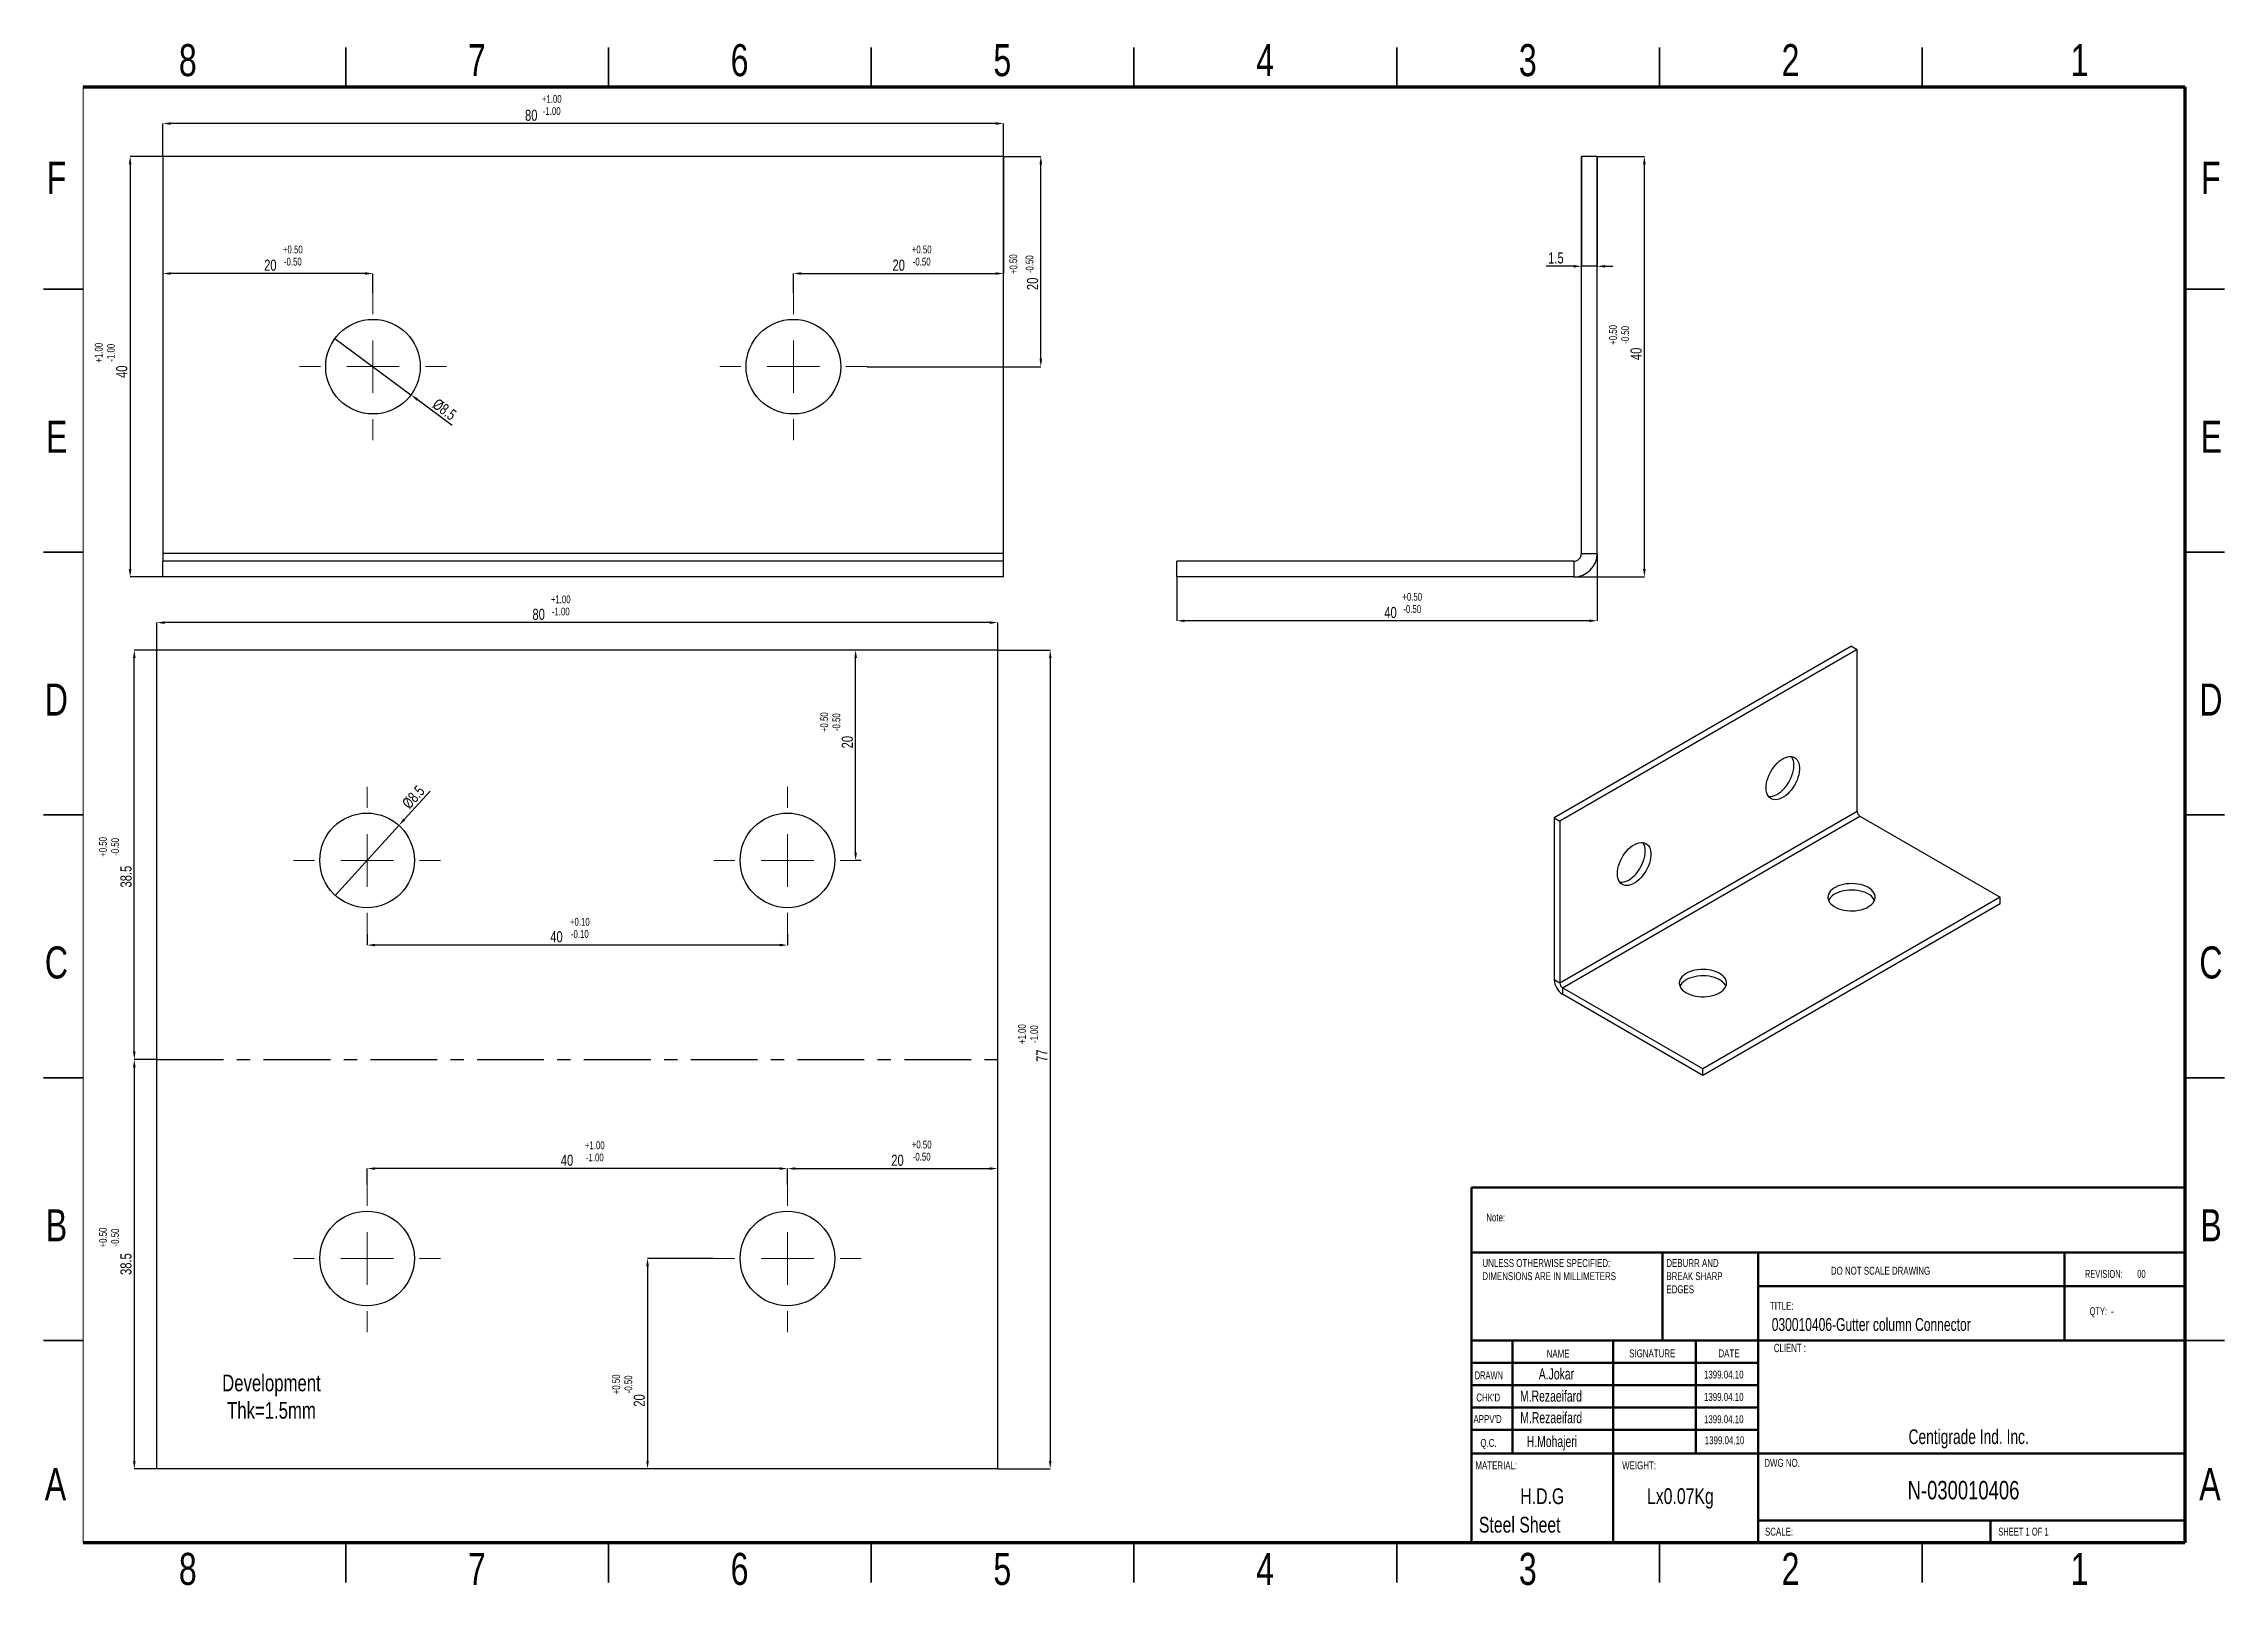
# Model space of a CAD drawing. Header units: millimetres. Extents: x 815 to 1230, y 398 to 692.
import ezdxf

# ---------------------------------------------------------------- set-up
doc = ezdxf.new("R2010")
doc.units = ezdxf.units.MM
doc.linetypes.add('CENTERX2', pattern=[20.32, 12.7, -2.54, 2.54, -2.54])
doc.styles.add('SLDTEXTSTYLE0', font='TXT', dxfattribs={"width": 0.75})
doc.styles.add('SLDTEXTSTYLE1', font='TXT', dxfattribs={"width": 0.686449})
doc.styles.add('SLDTEXTSTYLE2', font='TXT', dxfattribs={"width": 0.652778})
doc.styles.add('SLDTEXTSTYLE3', font='TXT', dxfattribs={"width": 0.692308})
doc.styles.add('SLDTEXTSTYLE4', font='TXT', dxfattribs={"width": 0.7})
doc.styles.add('SLDTEXTSTYLE5', font='TXT', dxfattribs={"width": 0.678571})
doc.dimstyles.new('SLDDIMSTYLE22', dxfattribs={"dimtxt": 2.116667, "dimasz": 1.5, "dimexe": 0, "dimexo": 0.0625, "dimgap": 0.529167, "dimtad": 1, "dimdec": 0, "dimlfac": 0.5, "dimrnd": 1e-09, "dimzin": 12, "dimdsep": 46, "dimtxsty": 'SLDTEXTSTYLE0', "dimsah": 1, "dimcen": 0.09, "dimadec": 0, "dimazin": 3, "dimtfac": 1, "dimtdec": 0, "dimtofl": 0, "dimtmove": 0, "dimatfit": 3, "dimfxl": 1, "dimfrac": 2, "dimtolj": 1, "dimtzin": 12, "dimarcsym": 0})
doc.dimstyles.new('SLDDIMSTYLE23', dxfattribs={"dimtxt": 2.116667, "dimasz": 1.5, "dimexe": 0, "dimexo": 0.0625, "dimgap": 0.529167, "dimtad": 1, "dimdec": 1, "dimlfac": 0.5, "dimrnd": 1e-09, "dimzin": 12, "dimdsep": 46, "dimtxsty": 'SLDTEXTSTYLE0', "dimblk1": 'NONE', "dimsah": 1, "dimcen": 0, "dimadec": 0, "dimazin": 3, "dimtfac": 1, "dimtdec": 1, "dimtmove": 0, "dimatfit": 3, "dimldrblk": 'NONE', "dimfxl": 1, "dimfrac": 2, "dimtolj": 1, "dimtzin": 12, "dimarcsym": 0})
doc.dimstyles.new('SLDDIMSTYLE24', dxfattribs={"dimtxt": 2.116667, "dimasz": 1.5, "dimexe": 0, "dimexo": 0.0625, "dimgap": 0.529167, "dimtad": 1, "dimdec": 6, "dimlfac": 0.5, "dimrnd": 1e-09, "dimzin": 12, "dimdsep": 46, "dimtxsty": 'SLDTEXTSTYLE0', "dimsah": 1, "dimcen": 0.09, "dimadec": 0, "dimazin": 3, "dimtfac": 1, "dimtdec": 1, "dimtmove": 0, "dimatfit": 0, "dimfxl": 1, "dimfrac": 2, "dimtolj": 1, "dimtzin": 12, "dimarcsym": 0})
doc.dimstyles.new('SLDDIMSTYLE25', dxfattribs={"dimtxt": 2.116667, "dimasz": 1.5, "dimexe": 0, "dimexo": 0.0625, "dimgap": 0.529167, "dimtad": 1, "dimdec": 0, "dimlfac": 0.5, "dimrnd": 1e-09, "dimzin": 12, "dimdsep": 46, "dimtxsty": 'SLDTEXTSTYLE0', "dimblk1": 'NONE', "dimsah": 1, "dimcen": 0, "dimadec": 0, "dimazin": 3, "dimtfac": 1, "dimtdec": 0, "dimtmove": 0, "dimatfit": 3, "dimldrblk": 'NONE', "dimfxl": 1, "dimfrac": 2, "dimtolj": 1, "dimtzin": 12, "dimarcsym": 0})

msp = doc.modelspace()

# ---------------------------------------------------------------- texts
at = {"color": 7, "linetype": 'Continuous', "lineweight": 0}
for s, insert, char_height, attachment_point, style in [('8', (842.2096469, 691.5080515), 6.096, 2, 'SLDTEXTSTYLE0'), ('7', (897.2096469, 691.5080515), 6.096, 2, 'SLDTEXTSTYLE0'), ('6', (947.2096469, 691.5080515), 6.096, 2, 'SLDTEXTSTYLE0'), ('5', (997.2096469, 691.5080515), 6.096, 2, 'SLDTEXTSTYLE0'), ('4', (1047.2096469, 691.5080515), 6.096, 2, 'SLDTEXTSTYLE0'), ('3', (1097.2096469, 691.5080515), 6.096, 2, 'SLDTEXTSTYLE0'), ('2', (1147.2096469, 691.5080515), 6.096, 2, 'SLDTEXTSTYLE0'), ('1', (1202.2096469, 691.5080515), 6.096, 2, 'SLDTEXTSTYLE0'), ('F', (817.2075302, 669.1200515), 6.096, 2, 'SLDTEXTSTYLE0'), ('F', (1227.2075302, 669.1200515), 6.096, 2, 'SLDTEXTSTYLE0'), ('E', (817.2816134, 619.8700515), 6.096, 2, 'SLDTEXTSTYLE0'), ('E', (1227.2816134, 619.8700515), 6.096, 2, 'SLDTEXTSTYLE0'), ('D', (817.2011802, 569.8700515), 6.096, 2, 'SLDTEXTSTYLE0'), ('D', (1227.2011802, 569.8700515), 6.096, 2, 'SLDTEXTSTYLE0'), ('C', (817.2075302, 519.8700515), 6.096, 2, 'SLDTEXTSTYLE0'), ('C', (1227.2075302, 519.8700515), 6.096, 2, 'SLDTEXTSTYLE0'), ('B', (817.2244634, 469.8700515), 6.096, 2, 'SLDTEXTSTYLE0'), ('Note:', (1089.3033103, 469.0606601), 1.5, 1, 'SLDTEXTSTYLE0'), ('B', (1227.2244634, 469.8700515), 6.096, 2, 'SLDTEXTSTYLE0'), ('DO NOT SCALE DRAWING', (1154.8856707, 458.9273546), 1.5, 1, 'SLDTEXTSTYLE0'), ('REVISION:       00', (1203.2259201, 458.3291344), 1.5, 1, 'SLDTEXTSTYLE2'), ('TITLE:', (1143.2820986, 452.2599957), 1.5, 1, 'SLDTEXTSTYLE0'), ('030010406-Gutter column Connector', (1143.6314047, 449.1771204), 2.45, 1, 'SLDTEXTSTYLE4'), ('QTY:  -', (1204.1468186, 451.2304826), 1.5, 1, 'SLDTEXTSTYLE5'), ('CLIENT :', (1144.0305454, 444.27963), 1.5875, 1, 'SLDTEXTSTYLE4'), ('NAME', (1100.7932694, 443.1458437), 1.5, 1, 'SLDTEXTSTYLE0'), ('SIGNATURE', (1116.5046178, 443.2061175), 1.5, 1, 'SLDTEXTSTYLE0'), ('DATE', (1133.488856, 443.2061175), 1.5, 1, 'SLDTEXTSTYLE0'), ('DRAWN', (1087.1143931, 439.0291424), 1.5, 1, 'SLDTEXTSTYLE1'), ('A.Jokar', (1099.3042683, 439.6135737), 2.11666667, 1, 'SLDTEXTSTYLE4'), ('1399.04.10', (1130.7396374, 439.1751761), 1.5, 1, 'SLDTEXTSTYLE0'), ("CHK'D", (1087.4102524, 434.8062141), 1.5, 1, 'SLDTEXTSTYLE0'), ('M.Rezaeifard', (1095.7281662, 435.3906454), 2.116666667, 1, 'SLDTEXTSTYLE4'), ('1399.04.10', (1130.7396374, 434.9251761), 1.5, 1, 'SLDTEXTSTYLE0'), ("APPV'D", (1086.8727526, 430.7102277), 1.5, 1, 'SLDTEXTSTYLE0'), ('M.Rezaeifard', (1095.7725707, 431.294659), 2.116666667, 1, 'SLDTEXTSTYLE4'), ('1399.04.10', (1130.7396374, 430.6751761), 1.5, 1, 'SLDTEXTSTYLE0'), ('Centigrade Ind. Inc.', (1169.6719109, 428.005141), 2.8, 1, 'SLDTEXTSTYLE4'), ('Q.C.', (1088.1864243, 426.1699969), 1.5, 1, 'SLDTEXTSTYLE0'), ('H.Mohajeri', (1097.005333, 426.7544282), 2.11666667, 1, 'SLDTEXTSTYLE4'), ('1399.04.10', (1130.8838581, 426.6766495), 1.5, 1, 'SLDTEXTSTYLE0'), ('A', (817.0276135, 420.6200515), 6.096, 2, 'SLDTEXTSTYLE0'), ('MATERIAL:', (1087.2462678, 421.8990232), 1.5, 1, 'SLDTEXTSTYLE0'), ('WEIGHT:', (1115.1646368, 421.8976074), 1.4986, 1, 'SLDTEXTSTYLE0'), ('DWG NO.', (1142.2240324, 422.3804174), 1.5, 1, 'SLDTEXTSTYLE0'), ('A', (1227.0276135, 420.6200515), 6.096, 2, 'SLDTEXTSTYLE0'), ('H.D.G', (1095.7950131, 416.7809603), 2.9972, 1, 'SLDTEXTSTYLE0'), ('Lx0.07Kg', (1119.8972677, 416.8003642), 2.9972, 1, 'SLDTEXTSTYLE0'), ('N-030010406', (1169.4917476, 418.1869792), 3.5, 1, 'SLDTEXTSTYLE0'), ('Steel Sheet', (1087.9044181, 411.3562659), 2.9972, 1, 'SLDTEXTSTYLE0'), ('SCALE:', (1142.3449963, 409.2944483), 1.5, 1, 'SLDTEXTSTYLE0'), ('SHEET 1 OF 1', (1186.7493246, 409.2944483), 1.5, 1, 'SLDTEXTSTYLE3'), ('8', (842.2096469, 404.5080515), 6.096, 2, 'SLDTEXTSTYLE0'), ('7', (897.2096469, 404.5080515), 6.096, 2, 'SLDTEXTSTYLE0'), ('6', (947.2096469, 404.5080515), 6.096, 2, 'SLDTEXTSTYLE0'), ('5', (997.2096469, 404.5080515), 6.096, 2, 'SLDTEXTSTYLE0'), ('4', (1047.2096469, 404.5080515), 6.096, 2, 'SLDTEXTSTYLE0'), ('3', (1097.2096469, 404.5080515), 6.096, 2, 'SLDTEXTSTYLE0'), ('2', (1147.2096469, 404.5080515), 6.096, 2, 'SLDTEXTSTYLE0'), ('1', (1202.2096469, 404.5080515), 6.096, 2, 'SLDTEXTSTYLE0')]:
    msp.add_mtext(s, dxfattribs=dict(at, insert=insert, char_height=char_height, attachment_point=attachment_point, style=style))
at = {"color": 7, "linetype": 'Continuous', "lineweight": 18, "attachment_point": 2, "style": 'SLDTEXTSTYLE0'}
for s, insert, char_height in [('\\A1;+1.00', (911.4626695, 681.8261876), 1.48166667), ('\\A1;-1.00', (911.4626695, 679.512741), 1.48166667), ('\\A1;+0.50', (862.1911427, 653.1815995), 1.48166667), ('\\A1;+0.50', (981.8651797, 653.1815995), 1.48166667), ('\\A1;-0.50', (862.1911427, 650.8681529), 1.48166667), ('\\A1;-0.50', (981.8651797, 650.8681529), 1.48166667), ('\\A1;+1.00', (913.1762521, 586.6303605), 1.48166667), ('\\A1;+0.50', (1075.2188713, 587.1146482), 1.48166667), ('\\A1;-1.00', (913.1762521, 584.3169139), 1.48166667), ('\\A1;-0.50', (1075.2188713, 584.8012016), 1.48166667), ('\\A1;+0.10', (916.8090012, 525.2941949), 1.48166667), ('\\A1;-0.10', (916.8090012, 522.9807483), 1.48166667), ('\\A1;+1.00', (919.6603241, 482.7808799), 1.48166667), ('\\A1;+0.50', (981.8651797, 482.9170217), 1.48166667), ('\\A1;-1.00', (919.6603241, 480.4674333), 1.48166667), ('\\A1;-0.50', (981.8651797, 480.6035751), 1.48166667), ('\\A1;Development ', (858.1304067, 438.4184199), 3.175), ('\\A1;Thk=1.5mm', (858.1304067, 433.2056896), 3.175)]:
    msp.add_mtext(s, dxfattribs=dict(at, insert=insert, char_height=char_height))
at = {"color": 7, "linetype": 'Continuous', "lineweight": 18, "char_height": 1.48166667, "attachment_point": 2, "style": 'SLDTEXTSTYLE0'}
for s, insert, rotation in [('\\A1;+0.50', (998.5766833, 649.6166332), 91.506173319), ('\\A1;-0.50', (1001.657931, 649.6166332), 91.506173319), ('\\A1;+0.50', (1112.6846821, 636.1921238), 90), ('\\A1;-0.50', (1114.9981287, 636.1921238), 90), ('\\A1;+1.00', (824.5131692, 632.8037234), 90), ('\\A1;-1.00', (826.8266158, 632.8037234), 90), ('\\A1;+0.50', (962.5785578, 562.5166026), 90), ('\\A1;-0.50', (964.8920044, 562.5166026), 90), ('\\A1;+0.50', (825.3174125, 538.7967899), 90), ('\\A1;-0.50', (827.6308591, 538.7967899), 90), ('\\A1;+1.00', (1000.2105018, 503.1842022), 90), ('\\A1;-1.00', (1002.5239484, 503.1842022), 90), ('\\A1;+0.50', (825.3174125, 464.4938965), 90), ('\\A1;-0.50', (827.6308591, 464.4938965), 90), ('\\A1;+0.50', (922.9875835, 436.5614523), 90), ('\\A1;-0.50', (925.3010301, 436.5614523), 90)]:
    msp.add_mtext(s, dxfattribs=dict(at, insert=insert, rotation=rotation))

# ---------------------------------------------------------------- blocks, each defined once
blk = doc.blocks.new('*D28')
at = {"color": 0, "linetype": 'Continuous', "lineweight": -2, "transparency": 16777216}
for p, q in [((837.39, 670.15), (831.23, 670.15)), ((831.23, 668.65), (831.23, 591.65)), ((837.39, 590.15), (831.23, 590.15))]:
    blk.add_line(p, q, dxfattribs=at)
at = {"color": 0, "linetype": 'Continuous', "transparency": 16777216}
for points in [[(830.98, 668.65), (831.48, 668.65), (831.23, 670.15)], [(830.98, 591.65), (831.48, 591.65), (831.23, 590.15)]]:
    blk.add_solid(points, dxfattribs=at)
at = {"layer": 'Defpoints', "color": 0, "linetype": 'Continuous', "transparency": 16777216}
for p in [(837.45, 670.15), (831.23, 590.15), (837.45, 590.15)]:
    blk.add_point(p, dxfattribs=at)
at = {"color": 0, "linetype": 'Continuous', "lineweight": 18, "transparency": 16777216, "insert": (828.58, 629.18), "char_height": 2.117, "attachment_point": 2, "rotation": 90, "style": 'SLDTEXTSTYLE0'}
blk.add_mtext('\\A1;40', dxfattribs=at)
blk = doc.blocks.new('*D29')
at = {"color": 0, "linetype": 'Continuous', "lineweight": -2, "transparency": 16777216}
for p, q in [((837.45, 670.21), (837.45, 676.4)), ((995.95, 676.4), (838.95, 676.4)), ((997.45, 670.21), (997.45, 676.4))]:
    blk.add_line(p, q, dxfattribs=at)
at = {"color": 0, "linetype": 'Continuous', "transparency": 16777216}
for points in [[(838.95, 676.65), (838.95, 676.15), (837.45, 676.4)], [(995.95, 676.65), (995.95, 676.15), (997.45, 676.4)]]:
    blk.add_solid(points, dxfattribs=at)
at = {"layer": 'Defpoints', "color": 0, "linetype": 'Continuous', "transparency": 16777216}
for p in [(837.45, 676.4), (837.45, 670.15), (997.45, 670.15)]:
    blk.add_point(p, dxfattribs=at)
at = {"color": 0, "linetype": 'Continuous', "lineweight": 18, "transparency": 16777216, "insert": (907.56, 679.04), "char_height": 2.117, "attachment_point": 2, "style": 'SLDTEXTSTYLE0'}
blk.add_mtext('\\A1;80', dxfattribs=at)
blk = doc.blocks.new('*D30')
at = {"color": 0, "linetype": 'Continuous', "lineweight": -2, "transparency": 16777216}
for p, q in [((997.45, 670.09), (997.45, 647.87)), ((957.45, 644.21), (957.45, 647.87)), ((958.95, 647.87), (995.95, 647.87))]:
    blk.add_line(p, q, dxfattribs=at)
at = {"color": 0, "linetype": 'Continuous', "transparency": 16777216}
for points in [[(958.95, 648.12), (958.95, 647.62), (957.45, 647.87)], [(995.95, 648.12), (995.95, 647.62), (997.45, 647.87)]]:
    blk.add_solid(points, dxfattribs=at)
at = {"layer": 'Defpoints', "color": 0, "linetype": 'Continuous', "transparency": 16777216}
for p in [(997.45, 670.15), (997.45, 647.87), (957.45, 644.15)]:
    blk.add_point(p, dxfattribs=at)
at = {"color": 0, "linetype": 'Continuous', "lineweight": 18, "transparency": 16777216, "insert": (977.5, 650.52), "char_height": 2.117, "attachment_point": 2, "style": 'SLDTEXTSTYLE0'}
blk.add_mtext('\\A1;20', dxfattribs=at)
blk = doc.blocks.new('*D31')
at = {"color": 0, "linetype": 'Continuous', "lineweight": -2, "transparency": 16777216}
for p, q in [((837.45, 670.09), (837.45, 647.87)), ((875.95, 647.87), (838.95, 647.87)), ((877.45, 644.21), (877.45, 647.87))]:
    blk.add_line(p, q, dxfattribs=at)
at = {"color": 0, "linetype": 'Continuous', "transparency": 16777216}
for points in [[(838.95, 648.12), (838.95, 647.62), (837.45, 647.87)], [(875.95, 648.12), (875.95, 647.62), (877.45, 647.87)]]:
    blk.add_solid(points, dxfattribs=at)
at = {"layer": 'Defpoints', "color": 0, "linetype": 'Continuous', "transparency": 16777216}
for p in [(837.45, 670.15), (837.45, 647.87), (877.45, 644.15)]:
    blk.add_point(p, dxfattribs=at)
at = {"color": 0, "linetype": 'Continuous', "lineweight": 18, "transparency": 16777216, "insert": (857.92, 650.52), "char_height": 2.117, "attachment_point": 2, "style": 'SLDTEXTSTYLE0'}
blk.add_mtext('\\A1;20', dxfattribs=at)
blk = doc.blocks.new('*D32')
at = {"color": 0, "linetype": 'Continuous', "lineweight": -2, "transparency": 16777216}
for p, q in [((870.22, 635.51), (884.68, 624.79)), ((892.53, 618.97), (885.88, 623.9))]:
    blk.add_line(p, q, dxfattribs=at)
at = {"color": 0, "linetype": 'Continuous', "transparency": 16777216}
blk.add_solid([(886.03, 624.1), (885.74, 623.7), (884.68, 624.79)], dxfattribs=at)
at = {"layer": 'Defpoints', "color": 0, "linetype": 'Continuous', "transparency": 16777216}
for p in [(870.22, 635.51), (884.68, 624.79)]:
    blk.add_point(p, dxfattribs=at)
at = {"color": 0, "linetype": 'Continuous', "lineweight": 18, "transparency": 16777216, "insert": (889.85, 624.25), "char_height": 2.117, "attachment_point": 1, "rotation": 323.4425, "style": 'SLDTEXTSTYLE0'}
blk.add_mtext('\\A1;%%c8.5', dxfattribs=at)
blk = doc.blocks.new('_NONE')
blk = doc.blocks.new('*D33')
at = {"color": 0, "linetype": 'Continuous', "lineweight": -2, "transparency": 16777216}
for p, q in [((997.51, 670.15), (1004.54, 670.15)), ((1004.54, 631.65), (1004.54, 668.65)), ((971.51, 630.15), (1004.54, 630.15))]:
    blk.add_line(p, q, dxfattribs=at)
at = {"color": 0, "linetype": 'Continuous', "transparency": 16777216}
for points in [[(1004.29, 668.65), (1004.79, 668.65), (1004.54, 670.15)], [(1004.29, 631.65), (1004.79, 631.65), (1004.54, 630.15)]]:
    blk.add_solid(points, dxfattribs=at)
at = {"layer": 'Defpoints', "color": 0, "linetype": 'Continuous', "transparency": 16777216}
for p in [(997.45, 670.15), (1004.54, 670.15), (971.45, 630.15)]:
    blk.add_point(p, dxfattribs=at)
at = {"color": 0, "linetype": 'Continuous', "lineweight": 18, "transparency": 16777216, "insert": (1001.9, 645.91), "char_height": 2.117, "attachment_point": 2, "rotation": 90, "style": 'SLDTEXTSTYLE0'}
blk.add_mtext('\\A1;20', dxfattribs=at)
blk = doc.blocks.new('SW_CENTERMARKSYMBOL_36')
at = {"color": 0, "linetype": 'Continuous', "lineweight": 0}
for p, q in [((0, 10), (0, 14)), ((0, 0), (0, 5)), ((-10, 0), (-14, 0)), ((0, 0), (-5, 0)), ((0, 0), (0, -5)), ((0, 0), (5, 0)), ((10, 0), (14, 0)), ((0, -10), (0, -14))]:
    blk.add_line(p, q, dxfattribs=at)
blk = doc.blocks.new('SW_CENTERMARKSYMBOL_37')
at = {"color": 0, "linetype": 'Continuous', "lineweight": 0}
for p, q in [((0, 10), (0, 14)), ((0, 0), (0, 5)), ((-10, 0), (-14, 0)), ((0, 0), (-5, 0)), ((0, 0), (0, -5)), ((0, 0), (5, 0)), ((10, 0), (14, 0)), ((0, -10), (0, -14))]:
    blk.add_line(p, q, dxfattribs=at)
blk = doc.blocks.new('*D34')
at = {"color": 0, "linetype": 'Continuous', "lineweight": -2, "transparency": 16777216}
for p, q in [((1110.42, 594.56), (1110.42, 581.81)), ((1030.42, 590.09), (1030.42, 581.81)), ((1108.92, 581.81), (1031.92, 581.81))]:
    blk.add_line(p, q, dxfattribs=at)
at = {"color": 0, "linetype": 'Continuous', "transparency": 16777216}
for points in [[(1031.92, 582.06), (1031.92, 581.56), (1030.42, 581.81)], [(1108.92, 582.06), (1108.92, 581.56), (1110.42, 581.81)]]:
    blk.add_solid(points, dxfattribs=at)
at = {"layer": 'Defpoints', "color": 0, "linetype": 'Continuous', "transparency": 16777216}
for p in [(1110.42, 594.62), (1030.42, 590.15), (1030.42, 581.81)]:
    blk.add_point(p, dxfattribs=at)
at = {"color": 0, "linetype": 'Continuous', "lineweight": 18, "transparency": 16777216, "insert": (1071.09, 584.45), "char_height": 2.117, "attachment_point": 2, "style": 'SLDTEXTSTYLE0'}
blk.add_mtext('\\A1;40', dxfattribs=at)
blk = doc.blocks.new('*D35')
at = {"color": 0, "linetype": 'Continuous', "lineweight": -2, "transparency": 16777216}
for p, q in [((1110.48, 670.15), (1119.4, 670.15)), ((1119.4, 591.65), (1119.4, 668.65)), ((1106.01, 590.15), (1119.4, 590.15))]:
    blk.add_line(p, q, dxfattribs=at)
at = {"color": 0, "linetype": 'Continuous', "transparency": 16777216}
for points in [[(1119.15, 668.65), (1119.65, 668.65), (1119.4, 670.15)], [(1119.15, 591.65), (1119.65, 591.65), (1119.4, 590.15)]]:
    blk.add_solid(points, dxfattribs=at)
at = {"layer": 'Defpoints', "color": 0, "linetype": 'Continuous', "transparency": 16777216}
for p in [(1110.42, 670.15), (1119.4, 670.15), (1105.94, 590.15)]:
    blk.add_point(p, dxfattribs=at)
at = {"color": 0, "linetype": 'Continuous', "lineweight": 18, "transparency": 16777216, "insert": (1116.76, 632.58), "char_height": 2.117, "attachment_point": 2, "rotation": 90, "style": 'SLDTEXTSTYLE0'}
blk.add_mtext('\\A1;40', dxfattribs=at)
blk = doc.blocks.new('*D36')
at = {"color": 0, "linetype": 'Continuous', "lineweight": -2, "transparency": 16777216}
for p, q in [((1107.42, 670.09), (1107.42, 649.24)), ((1110.42, 670.09), (1110.42, 649.24)), ((1105.92, 649.24), (1100.71, 649.24)), ((1110.42, 649.24), (1107.42, 649.24)), ((1111.92, 649.24), (1113.42, 649.24))]:
    blk.add_line(p, q, dxfattribs=at)
at = {"color": 0, "linetype": 'Continuous', "transparency": 16777216}
for points in [[(1105.92, 649.49), (1105.92, 648.99), (1107.42, 649.24)], [(1111.92, 649.49), (1111.92, 648.99), (1110.42, 649.24)]]:
    blk.add_solid(points, dxfattribs=at)
at = {"layer": 'Defpoints', "color": 0, "linetype": 'Continuous', "transparency": 16777216}
for p in [(1107.42, 670.15), (1110.42, 670.15), (1107.42, 649.24)]:
    blk.add_point(p, dxfattribs=at)
at = {"color": 0, "linetype": 'Continuous', "lineweight": 18, "transparency": 16777216, "insert": (1102.56, 651.89), "char_height": 2.117, "attachment_point": 2, "style": 'SLDTEXTSTYLE0'}
blk.add_mtext('\\A1;1.5', dxfattribs=at)
blk = doc.blocks.new('*D37')
at = {"color": 0, "linetype": 'Continuous', "lineweight": -2, "transparency": 16777216}
for p, q in [((996.39, 576.23), (1006.33, 576.23)), ((1006.33, 574.73), (1006.33, 422.01)), ((996.39, 420.51), (1006.33, 420.51))]:
    blk.add_line(p, q, dxfattribs=at)
at = {"color": 0, "linetype": 'Continuous', "transparency": 16777216}
for points in [[(1006.08, 574.73), (1006.58, 574.73), (1006.33, 576.23)], [(1006.08, 422.01), (1006.58, 422.01), (1006.33, 420.51)]]:
    blk.add_solid(points, dxfattribs=at)
at = {"layer": 'Defpoints', "color": 0, "linetype": 'Continuous', "transparency": 16777216}
for p in [(996.33, 576.23), (996.33, 420.51), (1006.33, 420.51)]:
    blk.add_point(p, dxfattribs=at)
at = {"color": 0, "linetype": 'Continuous', "lineweight": 18, "transparency": 16777216, "insert": (1003.68, 499.09), "char_height": 2.117, "attachment_point": 2, "rotation": 90, "style": 'SLDTEXTSTYLE0'}
blk.add_mtext('\\A1;77', dxfattribs=at)
blk = doc.blocks.new('*D38')
at = {"color": 0, "linetype": 'Continuous', "lineweight": -2, "transparency": 16777216}
for p, q in [((836.33, 576.3), (836.33, 581.46)), ((994.83, 581.46), (837.83, 581.46)), ((996.33, 576.3), (996.33, 581.46))]:
    blk.add_line(p, q, dxfattribs=at)
at = {"color": 0, "linetype": 'Continuous', "transparency": 16777216}
for points in [[(837.83, 581.71), (837.83, 581.21), (836.33, 581.46)], [(994.83, 581.71), (994.83, 581.21), (996.33, 581.46)]]:
    blk.add_solid(points, dxfattribs=at)
at = {"layer": 'Defpoints', "color": 0, "linetype": 'Continuous', "transparency": 16777216}
for p in [(836.33, 581.46), (836.33, 576.23), (996.33, 576.23)]:
    blk.add_point(p, dxfattribs=at)
at = {"color": 0, "linetype": 'Continuous', "lineweight": 18, "transparency": 16777216, "insert": (908.98, 584.1), "char_height": 2.117, "attachment_point": 2, "style": 'SLDTEXTSTYLE0'}
blk.add_mtext('\\A1;80', dxfattribs=at)
blk = doc.blocks.new('*D39')
at = {"color": 0, "linetype": 'Continuous', "lineweight": -2, "transparency": 16777216}
for p, q in [((836.26, 576.23), (832.03, 576.23)), ((832.03, 499.87), (832.03, 574.73)), ((836.26, 498.37), (832.03, 498.37))]:
    blk.add_line(p, q, dxfattribs=at)
at = {"color": 0, "linetype": 'Continuous', "transparency": 16777216}
for points in [[(831.78, 574.73), (832.28, 574.73), (832.03, 576.23)], [(831.78, 499.87), (832.28, 499.87), (832.03, 498.37)]]:
    blk.add_solid(points, dxfattribs=at)
at = {"layer": 'Defpoints', "color": 0, "linetype": 'Continuous', "transparency": 16777216}
for p in [(832.03, 576.23), (836.33, 576.23), (836.33, 498.37)]:
    blk.add_point(p, dxfattribs=at)
at = {"color": 0, "linetype": 'Continuous', "lineweight": 18, "transparency": 16777216, "insert": (829.39, 533.15), "char_height": 2.117, "attachment_point": 2, "rotation": 90, "style": 'SLDTEXTSTYLE0'}
blk.add_mtext('\\A1;38.5', dxfattribs=at)
blk = doc.blocks.new('*D40')
at = {"color": 0, "linetype": 'Continuous', "lineweight": -2, "transparency": 16777216}
for p, q in [((996.26, 576.23), (969.3, 576.23)), ((969.3, 537.73), (969.3, 574.73)), ((970.26, 536.23), (969.3, 536.23))]:
    blk.add_line(p, q, dxfattribs=at)
at = {"color": 0, "linetype": 'Continuous', "transparency": 16777216}
for points in [[(969.05, 574.73), (969.55, 574.73), (969.3, 576.23)], [(969.05, 537.73), (969.55, 537.73), (969.3, 536.23)]]:
    blk.add_solid(points, dxfattribs=at)
at = {"layer": 'Defpoints', "color": 0, "linetype": 'Continuous', "transparency": 16777216}
for p in [(969.3, 576.23), (996.33, 576.23), (970.33, 536.23)]:
    blk.add_point(p, dxfattribs=at)
at = {"color": 0, "linetype": 'Continuous', "lineweight": 18, "transparency": 16777216, "insert": (966.65, 558.72), "char_height": 2.117, "attachment_point": 2, "rotation": 90, "style": 'SLDTEXTSTYLE0'}
blk.add_mtext('\\A1;20', dxfattribs=at)
blk = doc.blocks.new('*D41')
at = {"color": 0, "linetype": 'Continuous', "lineweight": -2, "transparency": 16777216}
for p, q in [((876.33, 522.17), (876.33, 520.12)), ((954.83, 520.12), (877.83, 520.12)), ((956.33, 522.17), (956.33, 520.12))]:
    blk.add_line(p, q, dxfattribs=at)
at = {"color": 0, "linetype": 'Continuous', "transparency": 16777216}
for points in [[(877.83, 520.37), (877.83, 519.87), (876.33, 520.12)], [(954.83, 520.37), (954.83, 519.87), (956.33, 520.12)]]:
    blk.add_solid(points, dxfattribs=at)
at = {"layer": 'Defpoints', "color": 0, "linetype": 'Continuous', "transparency": 16777216}
for p in [(876.33, 522.23), (876.33, 520.12), (956.33, 522.23)]:
    blk.add_point(p, dxfattribs=at)
at = {"color": 0, "linetype": 'Continuous', "lineweight": 18, "transparency": 16777216, "insert": (912.37, 522.77), "char_height": 2.117, "attachment_point": 2, "style": 'SLDTEXTSTYLE0'}
blk.add_mtext('\\A1;40', dxfattribs=at)
blk = doc.blocks.new('*D42')
at = {"color": 0, "linetype": 'Continuous', "lineweight": -2, "transparency": 16777216}
for p, q in [((876.33, 474.57), (876.33, 477.61)), ((954.83, 477.61), (877.83, 477.61)), ((956.33, 474.57), (956.33, 477.61))]:
    blk.add_line(p, q, dxfattribs=at)
at = {"color": 0, "linetype": 'Continuous', "transparency": 16777216}
for points in [[(877.83, 477.86), (877.83, 477.36), (876.33, 477.61)], [(954.83, 477.86), (954.83, 477.36), (956.33, 477.61)]]:
    blk.add_solid(points, dxfattribs=at)
at = {"layer": 'Defpoints', "color": 0, "linetype": 'Continuous', "transparency": 16777216}
for p in [(876.33, 477.61), (876.33, 474.51), (956.33, 474.51)]:
    blk.add_point(p, dxfattribs=at)
at = {"color": 0, "linetype": 'Continuous', "lineweight": 18, "transparency": 16777216, "insert": (914.38, 480.25), "char_height": 2.117, "attachment_point": 2, "style": 'SLDTEXTSTYLE0'}
blk.add_mtext('\\A1;40', dxfattribs=at)
blk = doc.blocks.new('*D43')
at = {"color": 0, "linetype": 'Continuous', "lineweight": -2, "transparency": 16777216}
for p, q in [((956.33, 474.57), (956.33, 477.61)), ((957.83, 477.61), (994.83, 477.61)), ((996.33, 420.57), (996.33, 477.61))]:
    blk.add_line(p, q, dxfattribs=at)
at = {"color": 0, "linetype": 'Continuous', "transparency": 16777216}
for points in [[(957.83, 477.86), (957.83, 477.36), (956.33, 477.61)], [(994.83, 477.86), (994.83, 477.36), (996.33, 477.61)]]:
    blk.add_solid(points, dxfattribs=at)
at = {"layer": 'Defpoints', "color": 0, "linetype": 'Continuous', "transparency": 16777216}
for p in [(996.33, 477.61), (956.33, 474.51), (996.33, 420.51)]:
    blk.add_point(p, dxfattribs=at)
at = {"color": 0, "linetype": 'Continuous', "lineweight": 18, "transparency": 16777216, "insert": (977.26, 480.25), "char_height": 2.117, "attachment_point": 2, "style": 'SLDTEXTSTYLE0'}
blk.add_mtext('\\A1;20', dxfattribs=at)
blk = doc.blocks.new('*D44')
at = {"color": 0, "linetype": 'Continuous', "lineweight": -2, "transparency": 16777216}
for p, q in [((942.26, 460.51), (929.7, 460.51)), ((929.7, 459.01), (929.7, 422.01)), ((996.26, 420.51), (929.7, 420.51))]:
    blk.add_line(p, q, dxfattribs=at)
at = {"color": 0, "linetype": 'Continuous', "transparency": 16777216}
for points in [[(929.45, 459.01), (929.95, 459.01), (929.7, 460.51)], [(929.45, 422.01), (929.95, 422.01), (929.7, 420.51)]]:
    blk.add_solid(points, dxfattribs=at)
at = {"layer": 'Defpoints', "color": 0, "linetype": 'Continuous', "transparency": 16777216}
for p in [(942.33, 460.51), (929.7, 420.51), (996.33, 420.51)]:
    blk.add_point(p, dxfattribs=at)
at = {"color": 0, "linetype": 'Continuous', "lineweight": 18, "transparency": 16777216, "insert": (927.06, 433.5), "char_height": 2.117, "attachment_point": 2, "rotation": 90, "style": 'SLDTEXTSTYLE0'}
blk.add_mtext('\\A1;20', dxfattribs=at)
blk = doc.blocks.new('*D45')
at = {"color": 0, "linetype": 'Continuous', "lineweight": -2, "transparency": 16777216}
for p, q in [((888.31, 549.42), (883.39, 544)), ((870.27, 529.57), (882.38, 542.89))]:
    blk.add_line(p, q, dxfattribs=at)
at = {"color": 0, "linetype": 'Continuous', "transparency": 16777216}
blk.add_solid([(883.2, 544.17), (883.57, 543.83), (882.38, 542.89)], dxfattribs=at)
at = {"layer": 'Defpoints', "color": 0, "linetype": 'Continuous', "transparency": 16777216}
for p in [(882.38, 542.89), (870.27, 529.57)]:
    blk.add_point(p, dxfattribs=at)
at = {"color": 0, "linetype": 'Continuous', "lineweight": 18, "transparency": 16777216, "insert": (882.79, 547.28), "char_height": 2.117, "attachment_point": 1, "rotation": 47.7333, "style": 'SLDTEXTSTYLE0'}
blk.add_mtext('\\A1;%%c8.5', dxfattribs=at)
blk = doc.blocks.new('SW_CENTERMARKSYMBOL_38')
at = {"color": 0, "linetype": 'Continuous', "lineweight": 0}
for p, q in [((0, 10), (0, 14)), ((0, 0), (0, 5)), ((-10, 0), (-14, 0)), ((0, 0), (-5, 0)), ((0, 0), (0, -5)), ((0, 0), (5, 0)), ((10, 0), (14, 0)), ((0, -10), (0, -14))]:
    blk.add_line(p, q, dxfattribs=at)
blk = doc.blocks.new('SW_CENTERMARKSYMBOL_39')
at = {"color": 0, "linetype": 'Continuous', "lineweight": 0}
for p, q in [((0, 10), (0, 14)), ((0, 0), (0, 5)), ((-10, 0), (-14, 0)), ((0, 0), (-5, 0)), ((0, 0), (0, -5)), ((0, 0), (5, 0)), ((10, 0), (14, 0)), ((0, -10), (0, -14))]:
    blk.add_line(p, q, dxfattribs=at)
blk = doc.blocks.new('SW_CENTERMARKSYMBOL_40')
at = {"color": 0, "linetype": 'Continuous', "lineweight": 0}
for p, q in [((0, 10), (0, 14)), ((0, 0), (0, 5)), ((-10, 0), (-14, 0)), ((0, 0), (-5, 0)), ((0, 0), (0, -5)), ((0, 0), (5, 0)), ((10, 0), (14, 0)), ((0, -10), (0, -14))]:
    blk.add_line(p, q, dxfattribs=at)
blk = doc.blocks.new('SW_CENTERMARKSYMBOL_41')
at = {"color": 0, "linetype": 'Continuous', "lineweight": 0}
for p, q in [((0, 10), (0, 14)), ((0, 0), (0, 5)), ((-10, 0), (-14, 0)), ((0, 0), (-5, 0)), ((0, 0), (0, -5)), ((0, 0), (5, 0)), ((10, 0), (14, 0)), ((0, -10), (0, -14))]:
    blk.add_line(p, q, dxfattribs=at)
blk = doc.blocks.new('*D46')
at = {"color": 0, "linetype": 'Continuous', "lineweight": -2, "transparency": 16777216}
for p, q in [((836.26, 498.37), (832.03, 498.37)), ((832.03, 496.87), (832.03, 422.01)), ((836.26, 420.51), (832.03, 420.51))]:
    blk.add_line(p, q, dxfattribs=at)
at = {"color": 0, "linetype": 'Continuous', "transparency": 16777216}
for points in [[(831.78, 496.87), (832.28, 496.87), (832.03, 498.37)], [(831.78, 422.01), (832.28, 422.01), (832.03, 420.51)]]:
    blk.add_solid(points, dxfattribs=at)
at = {"layer": 'Defpoints', "color": 0, "linetype": 'Continuous', "transparency": 16777216}
for p in [(836.33, 498.37), (832.03, 420.51), (836.33, 420.51)]:
    blk.add_point(p, dxfattribs=at)
at = {"color": 0, "linetype": 'Continuous', "lineweight": 18, "transparency": 16777216, "insert": (830.45, 459.44), "char_height": 2.117, "attachment_point": 5, "rotation": 90, "style": 'SLDTEXTSTYLE0'}
blk.add_mtext('\\A1;38.5', dxfattribs=at)
blk = doc.blocks.new('SW_NOTE_62')
at = {"color": 0, "linetype": 'Continuous', "lineweight": 0, "char_height": 1.5, "attachment_point": 1, "style": 'SLDTEXTSTYLE0'}
for s, insert in [('UNLESS OTHERWISE SPECIFIED:', (0, 1.93)), ('DIMENSIONS ARE IN MILLIMETERS', (0, -0.57))]:
    blk.add_mtext(s, dxfattribs=dict(at, insert=insert))
blk = doc.blocks.new('SW_NOTE_63')
at = {"color": 0, "linetype": 'Continuous', "lineweight": 0, "char_height": 1.5, "attachment_point": 1, "style": 'SLDTEXTSTYLE0'}
for s, insert in [('DEBURR AND', (0, 1.93)), ('BREAK SHARP', (0, -0.57)), ('EDGES', (0, -3.07))]:
    blk.add_mtext(s, dxfattribs=dict(at, insert=insert))

# ---------------------------------------------------------------- dimensions: what is measured, and where the dimension line sits
at = {"color": 7, "linetype": 'Continuous', "lineweight": 18}
for base, p1, p2, dimstyle, picture, middle in [((837.4502694, 676.395669), (997.4502694, 670.1511983), (837.4502694, 670.1511983), 'SLDDIMSTYLE22', '*D29', (907.5595825, 676.395669)), ((837.4502694, 647.8726342), (877.4502694, 644.1511983), (837.4502694, 670.1511983), 'SLDDIMSTYLE22', '*D31', (857.9185315, 647.8726342)), ((997.4502694, 647.8726342), (957.4502694, 644.1511983), (997.4502694, 670.1511983), 'SLDDIMSTYLE22', '*D30', (977.4958698, 647.8726342)), ((1107.4157419, 649.2436724), (1110.4157419, 670.1511983), (1107.4157419, 670.1511983), 'SLDDIMSTYLE24', '*D36', (1102.5636586, 649.2436724)), ((1030.4157419, 581.8056829), (1110.4157419, 594.6243983), (1030.4157419, 590.1511983), 'SLDDIMSTYLE22', '*D34', (1071.0882171, 581.8056829)), ((836.3257438, 581.4575369), (996.3257438, 576.2329095), (836.3257438, 576.2329095), 'SLDDIMSTYLE22', '*D38', (908.9803339, 581.4575369)), ((876.3257438, 520.1213714), (956.3257438, 522.2329095), (876.3257438, 522.2329095), 'SLDDIMSTYLE22', '*D41', (912.3665743, 520.1213714)), ((876.3257438, 477.6080564), (956.3257438, 474.5090179), (876.3257438, 474.5090179), 'SLDDIMSTYLE22', '*D42', (914.3758924, 477.6080564)), ((996.3257438, 477.6080564), (956.3257438, 474.5090179), (996.3257438, 420.5090179), 'SLDDIMSTYLE22', '*D43', (977.2556628, 477.6080564))]:
    dim = msp.add_linear_dim(base=base, p1=p1, p2=p2, dimstyle=dimstyle, dxfattribs=at)
    dim.commit()
    dim.dimension.update_dxf_attribs({"geometry": picture, "text_midpoint": middle, "dimtype": 160})
for base, p1, p2, picture, middle in [((831.2303773, 590.1511983), (837.4502694, 670.1511983), (837.4502694, 590.1511983), '*D28', (831.2303773, 629.1782964)), ((1004.5418351, 670.1511983), (971.4502694, 630.1511983), (997.4502694, 670.1511983), '*D33', (1004.5418351, 645.9053614)), ((1119.4018903, 670.1511983), (1105.9425419, 590.1511983), (1110.4157419, 670.1511983), '*D35', (1119.4018903, 632.5757954)), ((969.2957659, 576.2329095), (970.3257438, 536.2329095), (996.3257438, 576.2329095), '*D40', (969.2957659, 558.7233499)), ((929.7047917, 420.5090179), (942.3257438, 460.5090179), (996.3257438, 420.5090179), '*D44', (929.7047917, 433.4983668))]:
    dim = msp.add_linear_dim(base=base, p1=p1, p2=p2, angle=90, dimstyle='SLDDIMSTYLE22', dxfattribs=at)
    dim.commit()
    dim.dimension.update_dxf_attribs({"geometry": picture, "text_midpoint": middle, "dimtype": 160})
dim = msp.add_diameter_dim_2p(p1=(870.2209305, 635.5118567), p2=(884.6796083, 624.7905398), text='%%c8.5', dimstyle='SLDDIMSTYLE23', dxfattribs=at)
dim.commit()
dim.dimension.update_dxf_attribs({"geometry": '*D32', "text_midpoint": (890.1893323, 620.7050005), "dimtype": 163})
for base, p1, p2, text, picture, middle in [((832.0346206, 576.2329095), (836.3257438, 498.3709637), (836.3257438, 576.2329095), '38.5', '*D39', (832.0346206, 533.1505639)), ((1006.3257438, 420.5090179), (996.3257438, 576.2329095), (996.3257438, 420.5090179), '77', '*D37', (1006.3257438, 499.0858776))]:
    dim = msp.add_linear_dim(base=base, p1=p1, p2=p2, angle=90, text=text, dimstyle='SLDDIMSTYLE22', dxfattribs=at)
    dim.commit()
    dim.dimension.update_dxf_attribs({"geometry": picture, "text_midpoint": middle, "dimtype": 160})
dim = msp.add_diameter_dim_2p(p1=(870.2724955, 529.5727154), p2=(882.3789921, 542.8931036), text='%%c8.5', dimstyle='SLDDIMSTYLE25', dxfattribs=at)
dim.commit()
dim.dimension.update_dxf_attribs({"geometry": '*D45', "text_midpoint": (885.1794545, 548.3346651)})
dim = msp.add_linear_dim(base=(832.0346206, 420.5090164), p1=(836.3257456, 498.3709625), p2=(836.3257456, 420.5090164), angle=90, text='38.5', dimstyle='SLDDIMSTYLE22', dxfattribs=at)
dim.commit()
dim.dimension.update_dxf_attribs({"geometry": '*D46', "text_midpoint": (830.4471206, 459.4399895)})

# ---------------------------------------------------------------- linework, layer by layer
at = {"color": 7, "linetype": 'Continuous', "lineweight": 35}
for p, q in [((872.2710302, 683.3943611), (872.2710302, 690.8943611)), ((922.2710302, 683.3943611), (922.2710302, 690.8943611)), ((972.2710302, 683.3943611), (972.2710302, 690.8943611)), ((1022.2710302, 690.8943611), (1022.2710302, 683.3943611)), ((1022.2710302, 683.3943611), (1022.2710302, 690.8943611)), ((1072.2710302, 683.3943611), (1072.2710302, 690.8943611)), ((1122.2710302, 683.3943611), (1122.2710302, 690.8943611)), ((1172.2710302, 683.3943611), (1172.2710302, 690.8943611)), ((822.2710302, 644.8943611), (814.7710302, 644.8943611)), ((1222.2710302, 644.8943611), (1229.7710302, 644.8943611)), ((822.2710302, 594.8943611), (814.7710302, 594.8943611)), ((1222.2710302, 594.8943611), (1229.7710302, 594.8943611)), ((814.7710302, 544.8943611), (822.2710302, 544.8943611)), ((822.2710302, 544.8943611), (814.7710302, 544.8943611)), ((1229.7710302, 544.8943611), (1222.2710302, 544.8943611)), ((1222.2710302, 544.8943611), (1229.7710302, 544.8943611)), ((822.2710302, 494.8943611), (814.7710302, 494.8943611)), ((1222.2710302, 494.8943611), (1229.7710302, 494.8943611)), ((822.2710302, 444.8943611), (814.7710302, 444.8943611)), ((1222.2710302, 444.8943611), (1229.7710302, 444.8943611)), ((872.2710302, 406.3943611), (872.2710302, 398.8943611)), ((922.2710302, 406.3943611), (922.2710302, 398.8943611)), ((972.2710302, 406.3943611), (972.2710302, 398.8943611)), ((1022.2710302, 398.8943611), (1022.2710302, 406.3943611)), ((1022.2710302, 406.3943611), (1022.2710302, 398.8943611)), ((1072.2710302, 406.3943611), (1072.2710302, 398.8943611)), ((1122.2710302, 406.3943611), (1122.2710302, 398.8943611)), ((1172.2710302, 406.3943611), (1172.2710302, 398.8943611))]:
    msp.add_line(p, q, dxfattribs=at)
at = {"color": 7, "linetype": 'Continuous', "lineweight": 18}
msp.add_line((822.2710302, 406.3943611), (822.2710302, 683.3943611), dxfattribs=at)
at = {"color": 7, "linetype": 'Continuous', "lineweight": 70}
for p, q in [((822.2710302, 683.3943611), (1222.2710302, 683.3943611)), ((1222.2710302, 683.3943611), (1222.2710302, 406.3943611)), ((1222.2710302, 406.3943611), (822.2710302, 406.3943611))]:
    msp.add_line(p, q, dxfattribs=at)
at = {"color": 7, "linetype": 'Continuous', "lineweight": 25}
for p, q in [((837.4502712, 670.1511974), (837.4502712, 594.6243974)), ((997.4502676, 670.1511974), (837.4502712, 670.1511974)), ((997.4502676, 594.6243974), (997.4502676, 670.1511974)), ((1110.4157419, 670.1511974), (1107.4157419, 670.1511974)), ((1107.4157419, 594.6243974), (1107.4157419, 670.1511974)), ((1110.4157419, 594.6243974), (1110.4157419, 670.1511974)), ((997.4502676, 594.6243974), (837.4502712, 594.6243974)), ((837.4502712, 594.6243974), (837.4502712, 593.1511978)), ((997.4502676, 593.1511978), (997.4502676, 594.6243974)), ((1107.4157419, 594.6243974), (1110.4157419, 594.6243974)), ((997.4502676, 593.1511978), (837.4502712, 593.1511978)), ((837.4502712, 590.1511992), (837.4502712, 593.1511978)), ((997.4502676, 590.1511992), (837.4502712, 590.1511992)), ((997.4502676, 590.1511992), (997.4502676, 593.1511978)), ((1030.4157423, 590.1511992), (1030.4157423, 593.1511978)), ((1105.9425418, 593.1511978), (1030.4157423, 593.1511978)), ((1105.9425418, 590.1511992), (1030.4157423, 590.1511992)), ((1105.9425418, 593.1511978), (1105.9425418, 590.1511992)), ((1158.819395, 576.9868028), (1102.2508538, 544.330479)), ((1158.819395, 576.9868028), (1159.8800552, 576.3744967)), ((996.325742, 576.2329086), (836.3257456, 576.2329086)), ((836.3257456, 420.5090164), (836.3257456, 576.2329086)), ((996.325742, 576.2329086), (996.325742, 420.5090164)), ((1159.8800552, 576.3744967), (1103.311514, 543.7181729)), ((1159.8800552, 545.5391394), (1159.8800552, 576.3744967)), ((1102.2508538, 544.330479), (1102.2508538, 513.4951217)), ((1102.2508538, 544.330479), (1103.311514, 543.7181729)), ((1159.8800552, 545.5391394), (1103.311514, 512.8828156)), ((1103.311514, 543.7181729), (1103.311514, 512.8828156)), ((1103.8323688, 511.9806687), (1160.4009101, 544.6369925)), ((1160.4009101, 544.6369925), (1187.1036661, 529.2218195)), ((1187.1036661, 529.2218195), (1130.5351249, 496.5654958)), ((1187.1036661, 527.9970089), (1130.5351249, 495.3406851)), ((1187.1036661, 527.9970089), (1187.1036661, 529.2218195)), ((1103.311514, 512.8828156), (1102.2508538, 513.4951217)), ((1130.5351249, 496.5654958), (1103.8323688, 511.9806687)), ((1103.8323688, 511.9806687), (1103.8323688, 510.7558581)), ((1130.5351249, 495.3406851), (1103.8323688, 510.7558581)), ((1130.5351249, 495.3406851), (1130.5351249, 496.5654958)), ((996.325742, 420.5090164), (836.3257456, 420.5090164))]:
    msp.add_line(p, q, dxfattribs=at)
at = {"color": 7, "linetype": 'CENTERX2'}
msp.add_line((836.3257438, 498.3709637), (996.3257438, 498.3709637), dxfattribs=at)
at = {"color": 7, "linetype": 'Continuous', "lineweight": 50}
for p, q in [((1086.4710302, 473.9913665), (1222.2710302, 473.9913665)), ((1086.4710302, 473.9913665), (1086.4710302, 461.6443611)), ((1086.4710302, 461.6443611), (1222.2710302, 461.6443611)), ((1086.4710302, 461.6443611), (1086.4710302, 406.6443611)), ((1122.8710302, 461.6443611), (1122.8710302, 444.8943611)), ((1141.0710302, 461.6443611), (1141.0710302, 406.3943611)), ((1199.3610565, 444.8943611), (1199.3610565, 461.6443611)), ((1222.2710302, 455.2693611), (1141.0710302, 455.2693611)), ((1222.2710302, 444.8943611), (1086.4710302, 444.8943611)), ((1094.2710302, 444.8943611), (1094.2710302, 423.3943611)), ((1113.4619826, 444.8943611), (1113.4619826, 406.6443611)), ((1129.1771064, 444.8943611), (1129.1771064, 423.3943611)), ((1141.0710302, 406.6443611), (1141.0710302, 444.8943611)), ((1141.0710302, 440.6443611), (1086.4710302, 440.6443611)), ((1141.0710302, 436.3943611), (1086.4710302, 436.3943611)), ((1141.0710302, 432.1443611), (1086.4710302, 432.1443611)), ((1141.0710302, 427.8943611), (1086.4710302, 427.8943611)), ((1096.8710302, 423.3943611), (1086.4710302, 423.3943611)), ((1096.8710302, 423.3943611), (1222.2710302, 423.3943611)), ((1141.0710302, 410.6443611), (1222.2710302, 410.6443611)), ((1185.2710302, 406.3943611), (1185.2710302, 410.6443611))]:
    msp.add_line(p, q, dxfattribs=at)
at = {"color": 7, "linetype": 'Continuous', "lineweight": 25, "flags": 128}
for points in [[(1142.5559395, 550.0426817), (1142.5800574, 550.5081495), (1142.6520449, 550.9944069), (1142.770812, 551.4940835), (1142.9345565, 551.9996035), (1143.1407982, 552.5033051), (1143.3864076, 552.9975506), (1143.6676654, 553.4748504), (1143.9803054, 553.9279672), (1144.3195889, 554.3500328), (1144.6803738, 554.7346498), (1145.057189, 555.0759866), (1145.4443236, 555.3688696), (1145.83591, 555.6088592), (1146.2260094, 555.7923162), (1146.6087107, 555.9164613), (1146.9782108, 555.9794108), (1147.3289107, 555.9802123), (1147.6554922, 555.9188522), (1147.9530055, 555.7962613), (1148.2169396, 555.6142975), (1148.4432945, 555.3757194), (1148.6286392, 555.0841441), (1148.770163, 554.7439909), (1148.8657218, 554.3604169), (1148.9138654, 553.9392356), (1148.9138654, 553.4868327), (1148.8657218, 553.0100661), (1148.770163, 552.5161622), (1148.6286392, 552.0126091), (1148.4432945, 551.5070393), (1148.2169396, 551.0071175), (1147.9530055, 550.5204218), (1147.6554922, 550.0543293), (1147.3289107, 549.6159064), (1146.9782108, 549.2117983), (1146.6087107, 548.8481321), (1146.2260094, 548.5304196), (1145.83591, 548.2634775), (1145.4443236, 548.0513511), (1145.057189, 547.897258), (1144.6803738, 547.8035332), (1144.3195889, 547.7715968), (1143.9803054, 547.8019341), (1143.6676654, 547.8940843), (1143.3864076, 548.0466508), (1143.1407982, 548.2573217), (1142.9345565, 548.5229018), (1142.770812, 548.8393665), (1142.6520449, 549.2019174), (1142.5800574, 549.6050598), (1142.5559395, 550.0426817)], [(1143.0211507, 548.3983181), (1143.0862702, 548.3912943), (1143.4369688, 548.392095), (1143.8064703, 548.4550453), (1144.1891702, 548.5791896), (1144.5792709, 548.7626473), (1144.970856, 549.0026363), (1145.3579906, 549.2955192), (1145.7348071, 549.6368568), (1146.0955907, 550.021473), (1146.4348742, 550.4435386), (1146.7475142, 550.8966554), (1147.028772, 551.3739552), (1147.2743828, 551.8682015), (1147.4806231, 552.3719023), (1147.6443689, 552.8774231), (1147.7631347, 553.3770989), (1147.8351229, 553.8633567), (1147.8592401, 554.3288241)], [(1114.2716689, 533.7145198), (1114.2957861, 534.1799872), (1114.3677742, 534.666245), (1114.4865401, 535.1659208), (1114.6502859, 535.6714416), (1114.8565262, 536.1751424), (1115.102137, 536.6693887), (1115.3833948, 537.1466885), (1115.6960348, 537.5998053), (1116.0353183, 538.0218709), (1116.3961019, 538.4064872), (1116.7729184, 538.7478247), (1117.160053, 539.0407077), (1117.5516381, 539.2806966), (1117.9417388, 539.4641544), (1118.3244387, 539.5882986), (1118.6939401, 539.6512489), (1119.0446388, 539.6520497), (1119.3712202, 539.5906896), (1119.6687335, 539.4680986), (1119.9326676, 539.2861348), (1120.1590239, 539.0475575), (1120.3443673, 538.7559815), (1120.4858924, 538.4158291), (1120.5814505, 538.0322546), (1120.6295941, 537.6110734), (1120.6295941, 537.1586704), (1120.5814505, 536.6819038), (1120.4858924, 536.1880004), (1120.3443673, 535.6844464), (1120.1590239, 535.1788775), (1119.9326676, 534.6789548), (1119.6687335, 534.1922592), (1119.3712202, 533.7261667), (1119.0446388, 533.2877437), (1118.6939401, 532.8836364), (1118.3244387, 532.5199694), (1117.9417388, 532.2022577), (1117.5516381, 531.9353148), (1117.160053, 531.7231893), (1116.7729184, 531.5690961), (1116.3961019, 531.4753706), (1116.0353183, 531.4434349), (1115.6960348, 531.4737722), (1115.3833948, 531.5659225), (1115.102137, 531.718489), (1114.8565262, 531.9291591), (1114.6502859, 532.1947399), (1114.4865401, 532.5112038), (1114.3677742, 532.8737555), (1114.2957861, 533.2768975), (1114.2716689, 533.7145198)], [(1114.7368787, 532.0701555), (1114.8019982, 532.0631316), (1115.1526982, 532.0639331), (1115.5221983, 532.1268827), (1115.9048996, 532.2510277), (1116.294999, 532.4344847), (1116.6865854, 532.6744744), (1117.07372, 532.9673573), (1117.4505352, 533.3086941), (1117.8113201, 533.6933112), (1118.1506036, 534.1153767), (1118.4632436, 534.5684935), (1118.7445014, 535.0457934), (1118.9901108, 535.5400389), (1119.1963525, 536.0437404), (1119.3600969, 536.5492605), (1119.4788641, 537.048937), (1119.5508516, 537.5351944), (1119.5749695, 538.0006623)], [(1162.0013759, 527.3849013), (1162.3682866, 527.6245595), (1162.6813995, 527.8884315), (1162.9359678, 528.1725163), (1163.1281337, 528.4725067), (1163.2549838, 528.7838557), (1163.314594, 529.1018441), (1163.3060619, 529.4216519), (1163.2295166, 529.7384298), (1163.0861185, 530.0473762), (1162.8780409, 530.3438089), (1162.6084393, 530.6232328), (1162.2813982, 530.8814121), (1161.901879, 531.1144348), (1161.4756295, 531.3187669), (1161.0091153, 531.4913114), (1160.5094077, 531.6294522), (1159.9840815, 531.7310974), (1159.4410984, 531.7947028), (1158.8886922, 531.8193062), (1158.3352349, 531.8045347), (1157.7891184, 531.7506122), (1157.2586193, 531.6583553), (1156.7517791, 531.5291634), (1156.2762817, 531.3649936), (1155.8393354, 531.168336), (1155.4475646, 530.9421716), (1155.1069068, 530.6899279), (1154.8225269, 530.4154298), (1154.5987357, 530.1228372), (1154.4389247, 529.8165866), (1154.3455168, 529.5013195), (1154.319929, 529.1818154), (1154.362548, 528.8629181), (1154.4727291, 528.5494614), (1154.6488015, 528.2461962), (1154.8880942, 527.9577212), (1155.1869832, 527.6884086), (1155.5409357, 527.4423404), (1155.9445853, 527.2232479), (1156.3918141, 527.0344515), (1156.8758423, 526.8788134), (1157.3893345, 526.7586927), (1157.9245033, 526.6759108), (1158.4732382, 526.6317222), (1159.0272216, 526.6267967), (1159.5780533, 526.6612089), (1160.1173841, 526.7344379), (1160.6370403, 526.8453737), (1161.1291416, 526.9923321), (1161.5862307, 527.1730883), (1162.0013759, 527.3849013)], [(1163.1925683, 528.609415), (1163.0861185, 528.8225655), (1162.8780409, 529.1189982), (1162.6084393, 529.3984222), (1162.2813982, 529.6566015), (1161.901879, 529.8896242), (1161.4756295, 530.0939562), (1161.0091153, 530.2665008), (1160.5094077, 530.4046415), (1159.9840815, 530.5062867), (1159.4410984, 530.5698921), (1158.8886922, 530.5944956), (1158.3352349, 530.5797241), (1157.7891184, 530.5258016), (1157.2586193, 530.4335447), (1156.7517791, 530.3043528), (1156.2762817, 530.140183), (1155.8393354, 529.9435254), (1155.4475646, 529.7173609), (1155.1069068, 529.4651172), (1154.8225269, 529.1906192), (1154.5987357, 528.8980265), (1154.4462234, 528.6094146)], [(1133.7171053, 511.0567395), (1134.084016, 511.2963977), (1134.3971289, 511.5602696), (1134.6516958, 511.8443537), (1134.8438631, 512.1443448), (1134.9707132, 512.4556938), (1135.0303234, 512.7736822), (1135.0217913, 513.09349), (1134.945246, 513.4102679), (1134.8018479, 513.7192143), (1134.5937703, 514.015647), (1134.3241681, 514.2950706), (1133.9971276, 514.5532502), (1133.6176071, 514.7862722), (1133.1913582, 514.9906046), (1132.7248446, 515.1631496), (1132.2251371, 515.3012903), (1131.6998096, 515.4029347), (1131.1568278, 515.4665409), (1130.6044216, 515.4911444), (1130.0509643, 515.4763729), (1129.5048465, 515.4224496), (1128.9743474, 515.3301927), (1128.4675072, 515.2010008), (1127.9920111, 515.0368317), (1127.5550648, 514.8401742), (1127.163294, 514.6140097), (1126.8226362, 514.361766), (1126.538255, 514.0872672), (1126.3144637, 513.7946745), (1126.1546528, 513.4884239), (1126.0612461, 513.1731576), (1126.0356584, 512.8536535), (1126.0782774, 512.5347562), (1126.1884572, 512.2212987), (1126.3645309, 511.9180343), (1126.6038236, 511.6295593), (1126.9027119, 511.3602464), (1127.2566638, 511.1141778), (1127.6603147, 510.895086), (1128.1075428, 510.7062892), (1128.5915717, 510.5506515), (1129.1050639, 510.4305309), (1129.6402327, 510.3477489), (1130.1889676, 510.3035603), (1130.742951, 510.2986348), (1131.2937827, 510.333047), (1131.8331135, 510.406276), (1132.3527683, 510.5172111), (1132.844871, 510.6641702), (1133.3019601, 510.8449264), (1133.7171053, 511.0567395)], [(1134.9082964, 512.2812524), (1134.8018479, 512.4944036), (1134.5937703, 512.7908364), (1134.3241681, 513.0702599), (1133.9971276, 513.3284396), (1133.6176071, 513.5614615), (1133.1913582, 513.765794), (1132.7248446, 513.9383389), (1132.2251371, 514.0764796), (1131.6998096, 514.1781241), (1131.1568278, 514.2417303), (1130.6044216, 514.2663337), (1130.0509643, 514.2515622), (1129.5048465, 514.1976389), (1128.9743474, 514.105382), (1128.4675072, 513.9761901), (1127.9920111, 513.8120211), (1127.5550648, 513.6153635), (1127.163294, 513.3891991), (1126.8226362, 513.1369554), (1126.538255, 512.8624565), (1126.3144637, 512.5698639), (1126.1619527, 512.2812528)]]:
    msp.add_lwpolyline(points, dxfattribs=at)
at = {"color": 7, "linetype": 'Continuous', "lineweight": 25}
for centre in [(877.4502694, 630.1511983), (957.4502694, 630.1511983), (876.3257438, 536.2329095), (956.3257438, 536.2329095), (876.3257438, 460.5090179), (956.3257438, 460.5090179)]:
    msp.add_circle(centre, 9, dxfattribs=at)
for centre, radius, start, end in [((1105.9425419, 594.6243983), 1.4732, 270, 0), ((1105.9425419, 594.6243983), 4.4732, 270, 0), ((1145.2291029, 554.4727156), 2.6340703, 356.868542995, 34.725147111), ((1161.0108973, 545.5906002), 1.1320124, 182.60554039, 237.394470213), ((1116.9448151, 538.1445488), 2.6340872, 356.868669053, 34.725021053), ((1105.6699954, 513.6429886), 3.4223375, 182.476315244, 237.523698677), ((1104.4423561, 512.9342764), 1.1320124, 182.60554039, 237.394470213)]:
    msp.add_arc(centre, radius, start, end, dxfattribs=at)

# ---------------------------------------------------------------- block references
at = {"color": 7, "linetype": 'Continuous', "lineweight": 0}
for name, p in [('SW_CENTERMARKSYMBOL_36', (877.4502694, 630.1511983)), ('SW_CENTERMARKSYMBOL_37', (957.4502694, 630.1511983)), ('SW_CENTERMARKSYMBOL_40', (876.3257438, 536.2329095)), ('SW_CENTERMARKSYMBOL_41', (956.3257438, 536.2329095)), ('SW_CENTERMARKSYMBOL_39', (876.3257438, 460.5090179)), ('SW_CENTERMARKSYMBOL_38', (956.3257438, 460.5090179)), ('SW_NOTE_62', (1088.5798602, 458.4638505)), ('SW_NOTE_63', (1123.5802459, 458.4638507))]:
    msp.add_blockref(name, p, dxfattribs=at)

msp.set_redraw_order([(e.dxf.handle, doc.entitydb.next_handle()) for e in msp.query("TEXT MTEXT ATTDEF DIMENSION ARC_DIMENSION")])  # texts and dimensions are drawn at this point

doc.saveas('drawing.dxf')
